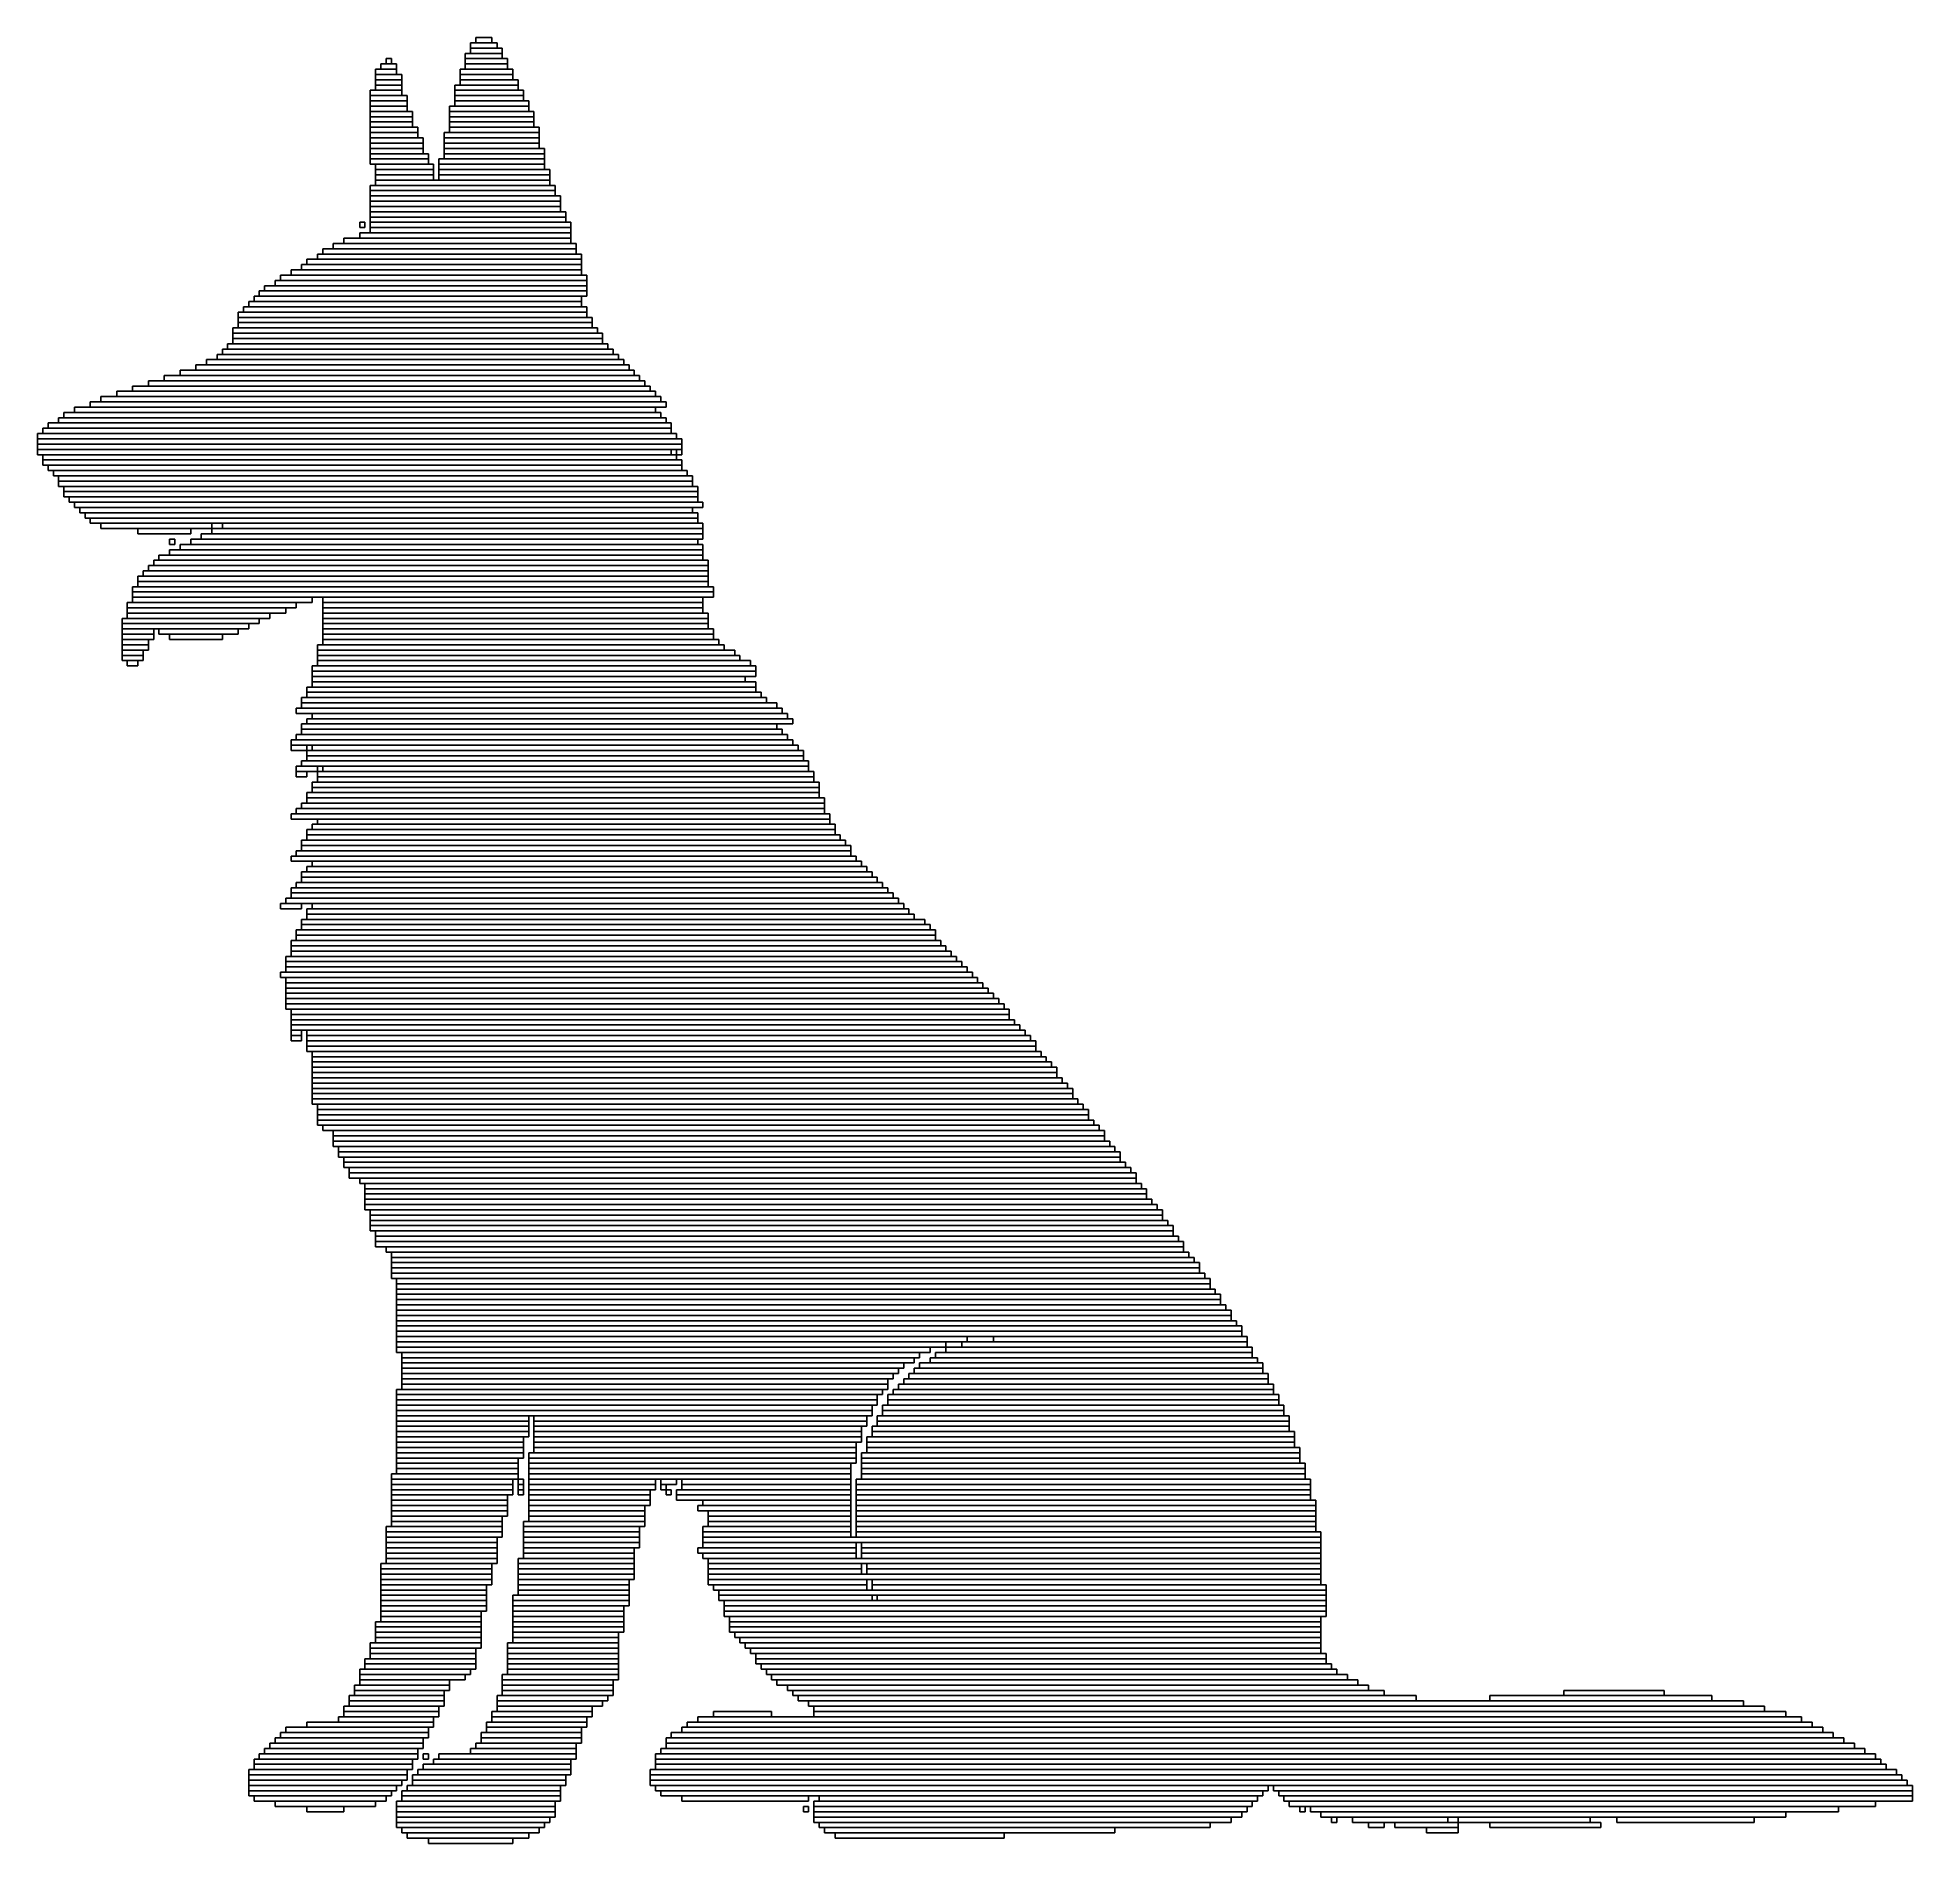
# Model space of a CAD drawing. Extents: x 334 to 689, y 341 to 683.
import ezdxf

# ---------------------------------------------------------------- set-up
doc = ezdxf.new("R2010")
doc.units = 0

msp = doc.modelspace()

# ---------------------------------------------------------------- linework, layer by layer
for p, q in [((416, 682), (421, 682)), ((416, 681), (416, 682)), ((417, 683), (420, 683)), ((417, 682), (417, 683)), ((420, 682), (417, 682)), ((420, 683), (420, 682)), ((421, 682), (421, 681)), ((400, 679), (401, 679)), ((400, 678), (400, 679)), ((401, 679), (401, 678)), ((415, 680), (422, 680)), ((415, 679), (415, 680)), ((422, 679), (415, 679)), ((415, 679), (423, 679)), ((415, 678), (415, 679)), ((421, 681), (416, 681)), ((416, 681), (422, 681)), ((416, 680), (416, 681)), ((422, 680), (416, 680)), ((422, 681), (422, 680)), ((422, 680), (422, 679)), ((423, 679), (423, 678)), ((398, 677), (402, 677)), ((398, 676), (398, 677)), ((402, 676), (398, 676)), ((398, 676), (403, 676)), ((398, 675), (398, 676)), ((403, 675), (398, 675)), ((398, 675), (403, 675)), ((398, 674), (398, 675)), ((399, 678), (402, 678)), ((399, 677), (399, 678)), ((402, 677), (399, 677)), ((401, 678), (400, 678)), ((402, 678), (402, 677)), ((402, 677), (402, 676)), ((403, 676), (403, 675)), ((403, 675), (403, 674)), ((414, 677), (424, 677)), ((414, 676), (414, 677)), ((424, 676), (414, 676)), ((414, 676), (424, 676)), ((414, 675), (414, 676)), ((424, 675), (414, 675)), ((414, 675), (425, 675)), ((414, 674), (414, 675)), ((423, 678), (415, 678)), ((415, 678), (423, 678)), ((415, 677), (415, 678)), ((423, 677), (415, 677)), ((423, 678), (423, 677)), ((424, 677), (424, 676)), ((424, 676), (424, 675)), ((425, 675), (425, 674)), ((397, 673), (403, 673)), ((397, 672), (397, 673)), ((403, 672), (397, 672)), ((397, 672), (404, 672)), ((397, 671), (397, 672)), ((404, 671), (397, 671)), ((397, 671), (404, 671)), ((397, 670), (397, 671)), ((403, 674), (398, 674)), ((398, 674), (403, 674)), ((398, 673), (398, 674)), ((403, 673), (398, 673)), ((403, 674), (403, 673)), ((403, 673), (403, 672)), ((404, 672), (404, 671)), ((404, 671), (404, 670)), ((413, 674), (425, 674)), ((413, 673), (413, 674)), ((425, 673), (413, 673)), ((413, 673), (426, 673)), ((413, 672), (413, 673)), ((426, 672), (413, 672)), ((413, 672), (426, 672)), ((413, 671), (413, 672)), ((426, 671), (413, 671)), ((413, 671), (427, 671)), ((413, 670), (413, 671)), ((425, 674), (414, 674)), ((425, 674), (425, 673)), ((426, 673), (426, 672)), ((426, 672), (426, 671)), ((427, 671), (427, 670)), ((404, 670), (397, 670)), ((397, 670), (404, 670)), ((397, 669), (397, 670)), ((404, 669), (397, 669)), ((397, 669), (405, 669)), ((397, 668), (397, 669)), ((405, 668), (397, 668)), ((397, 668), (405, 668)), ((397, 667), (397, 668)), ((404, 670), (404, 669)), ((405, 669), (405, 668)), ((405, 668), (405, 667)), ((412, 670), (427, 670)), ((412, 669), (412, 670)), ((427, 669), (412, 669)), ((412, 669), (428, 669)), ((412, 668), (412, 669)), ((428, 668), (412, 668)), ((412, 668), (428, 668)), ((412, 667), (412, 668)), ((427, 670), (413, 670)), ((427, 670), (427, 669)), ((428, 669), (428, 668)), ((428, 668), (428, 667)), ((405, 667), (397, 667)), ((397, 667), (405, 667)), ((397, 666), (397, 667)), ((405, 666), (397, 666)), ((397, 666), (406, 666)), ((397, 665), (397, 666)), ((406, 665), (397, 665)), ((397, 665), (406, 665)), ((397, 664), (397, 665)), ((406, 664), (397, 664)), ((397, 664), (407, 664)), ((397, 663), (397, 664)), ((405, 667), (405, 666)), ((406, 666), (406, 665)), ((406, 665), (406, 664)), ((407, 664), (407, 663)), ((411, 665), (429, 665)), ((411, 664), (411, 665)), ((429, 664), (411, 664)), ((411, 664), (429, 664)), ((411, 663), (411, 664)), ((428, 667), (412, 667)), ((412, 667), (428, 667)), ((412, 666), (412, 667)), ((428, 666), (412, 666)), ((412, 666), (429, 666)), ((412, 665), (412, 666)), ((429, 665), (412, 665)), ((428, 667), (428, 666)), ((429, 666), (429, 665)), ((429, 665), (429, 664)), ((429, 664), (429, 663)), ((407, 663), (397, 663)), ((397, 663), (407, 663)), ((397, 662), (397, 663)), ((407, 662), (397, 662)), ((397, 662), (407, 662)), ((397, 661), (397, 662)), ((407, 661), (397, 661)), ((397, 661), (408, 661)), ((397, 660), (397, 661)), ((407, 663), (407, 662)), ((407, 662), (407, 661)), ((408, 661), (408, 660)), ((429, 663), (411, 663)), ((411, 663), (429, 663)), ((411, 662), (411, 663)), ((429, 662), (411, 662)), ((411, 662), (430, 662)), ((411, 661), (411, 662)), ((430, 661), (411, 661)), ((411, 661), (430, 661)), ((411, 660), (411, 661)), ((429, 663), (429, 662)), ((430, 662), (430, 661)), ((430, 661), (430, 660)), ((408, 660), (397, 660)), ((397, 660), (408, 660)), ((397, 659), (397, 660)), ((408, 659), (397, 659)), ((398, 659), (409, 659)), ((398, 658), (398, 659)), ((409, 658), (398, 658)), ((398, 658), (409, 658)), ((398, 657), (398, 658)), ((409, 657), (398, 657)), ((398, 657), (409, 657)), ((398, 656), (398, 657)), ((408, 660), (408, 659)), ((409, 659), (409, 658)), ((409, 658), (409, 657)), ((409, 657), (409, 656)), ((410, 660), (430, 660)), ((410, 659), (410, 660)), ((430, 659), (410, 659)), ((410, 659), (430, 659)), ((410, 658), (410, 659)), ((430, 658), (410, 658)), ((410, 658), (431, 658)), ((410, 657), (410, 658)), ((431, 657), (410, 657)), ((410, 657), (431, 657)), ((410, 656), (410, 657)), ((430, 660), (411, 660)), ((430, 660), (430, 659)), ((430, 659), (430, 658)), ((431, 658), (431, 657)), ((431, 657), (431, 656)), ((397, 655), (432, 655)), ((397, 654), (397, 655)), ((432, 654), (397, 654)), ((397, 654), (432, 654)), ((397, 653), (397, 654)), ((409, 656), (398, 656)), ((398, 656), (431, 656)), ((398, 655), (398, 656)), ((431, 655), (398, 655)), ((431, 656), (410, 656)), ((431, 656), (431, 655)), ((432, 655), (432, 654)), ((432, 654), (432, 653)), ((432, 653), (397, 653)), ((397, 653), (433, 653)), ((397, 652), (397, 653)), ((433, 652), (397, 652)), ((397, 652), (433, 652)), ((397, 651), (397, 652)), ((433, 651), (397, 651)), ((397, 651), (433, 651)), ((397, 650), (397, 651)), ((433, 650), (397, 650)), ((397, 650), (434, 650)), ((397, 649), (397, 650)), ((433, 653), (433, 652)), ((433, 652), (433, 651)), ((433, 651), (433, 650)), ((434, 650), (434, 649)), ((395, 648), (396, 648)), ((395, 647), (395, 648)), ((396, 647), (395, 647)), ((396, 648), (396, 647)), ((434, 649), (397, 649)), ((397, 649), (434, 649)), ((397, 648), (397, 649)), ((434, 648), (397, 648)), ((397, 648), (435, 648)), ((397, 647), (397, 648)), ((435, 647), (397, 647)), ((397, 647), (435, 647)), ((397, 646), (397, 647)), ((434, 649), (434, 648)), ((435, 648), (435, 647)), ((435, 647), (435, 646)), ((388, 643), (436, 643)), ((388, 642), (388, 643)), ((390, 644), (436, 644)), ((390, 643), (390, 644)), ((436, 643), (390, 643)), ((392, 645), (435, 645)), ((392, 644), (392, 645)), ((435, 644), (392, 644)), ((395, 646), (435, 646)), ((395, 645), (395, 646)), ((435, 645), (395, 645)), ((435, 646), (397, 646)), ((435, 646), (435, 645)), ((435, 645), (435, 644)), ((436, 644), (436, 643)), ((436, 643), (436, 642)), ((382, 639), (437, 639)), ((382, 638), (382, 639)), ((384, 640), (437, 640)), ((384, 639), (384, 640)), ((437, 639), (384, 639)), ((385, 641), (437, 641)), ((385, 640), (385, 641)), ((437, 640), (385, 640)), ((387, 642), (437, 642)), ((387, 641), (387, 642)), ((437, 641), (387, 641)), ((436, 642), (388, 642)), ((437, 642), (437, 641)), ((437, 641), (437, 640)), ((437, 640), (437, 639)), ((437, 639), (437, 638)), ((377, 636), (438, 636)), ((377, 635), (377, 636)), ((379, 637), (438, 637)), ((379, 636), (379, 637)), ((438, 636), (379, 636)), ((380, 638), (438, 638)), ((380, 637), (380, 638)), ((438, 637), (380, 637)), ((437, 638), (382, 638)), ((438, 638), (438, 637)), ((438, 637), (438, 636)), ((438, 636), (438, 635)), ((373, 632), (438, 632)), ((373, 631), (373, 632)), ((374, 633), (437, 633)), ((374, 632), (374, 633)), ((437, 632), (374, 632)), ((375, 634), (437, 634)), ((375, 633), (375, 634)), ((437, 633), (375, 633)), ((376, 635), (438, 635)), ((376, 634), (376, 635)), ((438, 634), (376, 634)), ((438, 635), (377, 635)), ((437, 634), (437, 633)), ((437, 633), (437, 632)), ((438, 635), (438, 634)), ((438, 632), (438, 631)), ((372, 631), (438, 631)), ((372, 630), (372, 631)), ((438, 630), (372, 630)), ((372, 630), (439, 630)), ((372, 629), (372, 630)), ((439, 629), (372, 629)), ((372, 629), (439, 629)), ((372, 628), (372, 629)), ((438, 631), (373, 631)), ((438, 631), (438, 630)), ((439, 630), (439, 629)), ((439, 629), (439, 628)), ((370, 625), (442, 625)), ((370, 624), (370, 625)), ((371, 628), (440, 628)), ((371, 627), (371, 628)), ((440, 627), (371, 627)), ((371, 627), (441, 627)), ((371, 626), (371, 627)), ((441, 626), (371, 626)), ((371, 626), (441, 626)), ((371, 625), (371, 626)), ((441, 625), (371, 625)), ((439, 628), (372, 628)), ((440, 628), (440, 627)), ((441, 627), (441, 626)), ((441, 626), (441, 625)), ((442, 625), (442, 624)), ((366, 622), (445, 622)), ((366, 621), (366, 622)), ((368, 623), (444, 623)), ((368, 622), (368, 623)), ((444, 622), (368, 622)), ((369, 624), (443, 624)), ((369, 623), (369, 624)), ((443, 623), (369, 623)), ((442, 624), (370, 624)), ((443, 624), (443, 623)), ((444, 623), (444, 622)), ((445, 622), (445, 621)), ((355, 618), (449, 618)), ((355, 617), (355, 618)), ((358, 619), (448, 619)), ((358, 618), (358, 619)), ((448, 618), (358, 618)), ((361, 620), (447, 620)), ((361, 619), (361, 620)), ((447, 619), (361, 619)), ((364, 621), (446, 621)), ((364, 620), (364, 621)), ((446, 620), (364, 620)), ((445, 621), (366, 621)), ((446, 621), (446, 620)), ((447, 620), (447, 619)), ((448, 619), (448, 618)), ((449, 618), (449, 617)), ((346, 615), (452, 615)), ((346, 614), (346, 615)), ((349, 616), (451, 616)), ((349, 615), (349, 616)), ((451, 615), (349, 615)), ((352, 617), (450, 617)), ((352, 616), (352, 617)), ((450, 616), (352, 616)), ((449, 617), (355, 617)), ((450, 617), (450, 616)), ((451, 616), (451, 615)), ((452, 615), (452, 614)), ((338, 611), (453, 611)), ((338, 610), (338, 611)), ((339, 612), (452, 612)), ((339, 611), (339, 612)), ((452, 611), (339, 611)), ((341, 613), (451, 613)), ((341, 612), (341, 613)), ((451, 612), (341, 612)), ((344, 614), (453, 614)), ((344, 613), (344, 614)), ((453, 613), (344, 613)), ((452, 614), (346, 614)), ((451, 613), (451, 612)), ((452, 612), (452, 611)), ((453, 614), (453, 613)), ((453, 611), (453, 610)), ((334, 608), (455, 608)), ((334, 607), (334, 608)), ((335, 609), (454, 609)), ((335, 608), (335, 609)), ((454, 608), (335, 608)), ((336, 610), (454, 610)), ((336, 609), (336, 610)), ((454, 609), (336, 609)), ((453, 610), (338, 610)), ((454, 610), (454, 609)), ((454, 609), (454, 608)), ((455, 608), (455, 607)), ((455, 607), (334, 607)), ((334, 607), (456, 607)), ((334, 606), (334, 607)), ((456, 606), (334, 606)), ((334, 606), (456, 606)), ((334, 605), (334, 606)), ((456, 605), (334, 605)), ((334, 605), (454, 605)), ((334, 604), (334, 605)), ((454, 604), (334, 604)), ((335, 604), (455, 604)), ((335, 603), (335, 604)), ((454, 605), (454, 604)), ((455, 605), (456, 605)), ((455, 604), (455, 605)), ((456, 604), (455, 604)), ((455, 604), (455, 603)), ((456, 607), (456, 606)), ((456, 606), (456, 605)), ((456, 605), (456, 604)), ((455, 603), (335, 603)), ((335, 603), (456, 603)), ((335, 602), (335, 603)), ((456, 602), (335, 602)), ((336, 602), (456, 602)), ((336, 601), (336, 602)), ((456, 601), (336, 601)), ((337, 601), (457, 601)), ((337, 600), (337, 601)), ((457, 600), (337, 600)), ((338, 600), (458, 600)), ((338, 599), (338, 600)), ((456, 603), (456, 602)), ((456, 602), (456, 601)), ((457, 601), (457, 600)), ((458, 600), (458, 599)), ((458, 599), (338, 599)), ((338, 599), (458, 599)), ((338, 598), (338, 599)), ((458, 598), (338, 598)), ((339, 598), (459, 598)), ((339, 597), (339, 598)), ((459, 597), (339, 597)), ((339, 597), (459, 597)), ((339, 596), (339, 597)), ((458, 599), (458, 598)), ((459, 598), (459, 597)), ((459, 597), (459, 596)), ((459, 596), (339, 596)), ((340, 596), (459, 596)), ((340, 595), (340, 596)), ((459, 595), (340, 595)), ((341, 595), (460, 595)), ((341, 594), (341, 595)), ((460, 594), (341, 594)), ((342, 594), (458, 594)), ((342, 593), (342, 594)), ((458, 593), (342, 593)), ((343, 593), (459, 593)), ((343, 592), (343, 593)), ((458, 594), (458, 593)), ((459, 596), (459, 595)), ((459, 593), (459, 592)), ((460, 595), (460, 594)), ((459, 592), (343, 592)), ((344, 592), (459, 592)), ((344, 591), (344, 592)), ((459, 591), (344, 591)), ((346, 591), (367, 591)), ((346, 590), (346, 591)), ((367, 590), (346, 590)), ((353, 590), (363, 590)), ((353, 589), (353, 590)), ((363, 590), (363, 589)), ((367, 591), (367, 590)), ((367, 590), (460, 590)), ((367, 589), (367, 590)), ((369, 591), (460, 591)), ((369, 590), (369, 591)), ((460, 590), (369, 590)), ((459, 592), (459, 591)), ((460, 591), (460, 590)), ((460, 590), (460, 589)), ((363, 589), (353, 589)), ((359, 588), (360, 588)), ((359, 587), (359, 588)), ((360, 587), (359, 587)), ((359, 586), (460, 586)), ((359, 585), (359, 586)), ((360, 588), (360, 587)), ((361, 587), (460, 587)), ((361, 586), (361, 587)), ((460, 586), (361, 586)), ((363, 588), (459, 588)), ((363, 587), (363, 588)), ((459, 587), (363, 587)), ((365, 589), (460, 589)), ((365, 588), (365, 589)), ((460, 588), (365, 588)), ((460, 589), (367, 589)), ((459, 588), (459, 587)), ((460, 589), (460, 588)), ((460, 587), (460, 586)), ((460, 586), (460, 585)), ((355, 583), (461, 583)), ((355, 582), (355, 583)), ((356, 584), (461, 584)), ((356, 583), (356, 584)), ((461, 583), (356, 583)), ((357, 585), (460, 585)), ((357, 584), (357, 585)), ((460, 584), (357, 584)), ((460, 585), (359, 585)), ((460, 585), (460, 584)), ((461, 584), (461, 583)), ((461, 583), (461, 582)), ((352, 579), (462, 579)), ((352, 578), (352, 579)), ((353, 581), (461, 581)), ((353, 580), (353, 581)), ((461, 580), (353, 580)), ((353, 580), (461, 580)), ((353, 579), (353, 580)), ((461, 579), (353, 579)), ((354, 582), (461, 582)), ((354, 581), (354, 582)), ((461, 581), (354, 581)), ((461, 582), (355, 582)), ((461, 582), (461, 581)), ((461, 581), (461, 580)), ((461, 580), (461, 579)), ((462, 579), (462, 578)), ((351, 576), (383, 576)), ((351, 575), (351, 576)), ((462, 578), (352, 578)), ((352, 578), (462, 578)), ((352, 577), (352, 578)), ((462, 577), (352, 577)), ((352, 577), (386, 577)), ((352, 576), (352, 577)), ((386, 576), (352, 576)), ((383, 576), (383, 575)), ((386, 577), (386, 576)), ((388, 577), (460, 577)), ((388, 576), (388, 577)), ((460, 576), (388, 576)), ((388, 576), (460, 576)), ((388, 575), (388, 576)), ((460, 577), (460, 576)), ((460, 576), (460, 575)), ((462, 578), (462, 577)), ((350, 573), (376, 573)), ((350, 572), (350, 573)), ((376, 572), (350, 572)), ((350, 572), (374, 572)), ((350, 571), (350, 572)), ((383, 575), (351, 575)), ((351, 575), (381, 575)), ((351, 574), (351, 575)), ((381, 574), (351, 574)), ((351, 574), (378, 574)), ((351, 573), (351, 574)), ((378, 573), (351, 573)), ((374, 572), (374, 571)), ((376, 573), (376, 572)), ((378, 574), (378, 573)), ((381, 575), (381, 574)), ((460, 575), (388, 575)), ((388, 575), (460, 575)), ((388, 574), (388, 575)), ((460, 574), (388, 574)), ((388, 574), (461, 574)), ((388, 573), (388, 574)), ((461, 573), (388, 573)), ((388, 573), (461, 573)), ((388, 572), (388, 573)), ((461, 572), (388, 572)), ((388, 572), (461, 572)), ((388, 571), (388, 572)), ((460, 575), (460, 574)), ((461, 574), (461, 573)), ((461, 573), (461, 572)), ((461, 572), (461, 571)), ((374, 571), (350, 571)), ((350, 571), (356, 571)), ((350, 570), (350, 571)), ((356, 570), (350, 570)), ((350, 570), (356, 570)), ((350, 569), (350, 570)), ((356, 569), (350, 569)), ((350, 569), (355, 569)), ((350, 568), (350, 569)), ((355, 568), (350, 568)), ((350, 568), (355, 568)), ((350, 567), (350, 568)), ((355, 569), (355, 568)), ((355, 568), (355, 567)), ((356, 571), (356, 570)), ((356, 570), (356, 569)), ((357, 571), (372, 571)), ((357, 570), (357, 571)), ((372, 570), (357, 570)), ((359, 570), (369, 570)), ((359, 569), (359, 570)), ((369, 569), (359, 569)), ((369, 570), (369, 569)), ((372, 571), (372, 570)), ((387, 568), (464, 568)), ((387, 567), (387, 568)), ((461, 571), (388, 571)), ((388, 571), (462, 571)), ((388, 570), (388, 571)), ((462, 570), (388, 570)), ((388, 570), (462, 570)), ((388, 569), (388, 570)), ((462, 569), (388, 569)), ((388, 569), (463, 569)), ((388, 568), (388, 569)), ((463, 568), (388, 568)), ((462, 571), (462, 570)), ((462, 570), (462, 569)), ((463, 569), (463, 568)), ((464, 568), (464, 567)), ((355, 567), (350, 567)), ((350, 567), (354, 567)), ((350, 566), (350, 567)), ((354, 566), (350, 566)), ((350, 566), (354, 566)), ((350, 565), (350, 566)), ((354, 565), (350, 565)), ((351, 565), (353, 565)), ((351, 564), (351, 565)), ((353, 565), (353, 564)), ((354, 567), (354, 566)), ((354, 566), (354, 565)), ((464, 567), (387, 567)), ((387, 567), (466, 567)), ((387, 566), (387, 567)), ((466, 566), (387, 566)), ((387, 566), (467, 566)), ((387, 565), (387, 566)), ((467, 565), (387, 565)), ((387, 565), (469, 565)), ((387, 564), (387, 565)), ((466, 567), (466, 566)), ((467, 566), (467, 565)), ((469, 565), (469, 564)), ((353, 564), (351, 564)), ((386, 564), (470, 564)), ((386, 563), (386, 564)), ((470, 563), (386, 563)), ((386, 563), (470, 563)), ((386, 562), (386, 563)), ((470, 562), (386, 562)), ((386, 562), (468, 562)), ((386, 561), (386, 562)), ((468, 561), (386, 561)), ((386, 561), (470, 561)), ((386, 560), (386, 561)), ((469, 564), (387, 564)), ((468, 562), (468, 561)), ((470, 564), (470, 563)), ((470, 563), (470, 562)), ((470, 561), (470, 560)), ((384, 558), (472, 558)), ((384, 557), (384, 558)), ((385, 560), (470, 560)), ((385, 559), (385, 560)), ((470, 559), (385, 559)), ((385, 559), (471, 559)), ((385, 558), (385, 559)), ((471, 558), (385, 558)), ((470, 560), (386, 560)), ((470, 560), (470, 559)), ((471, 559), (471, 558)), ((472, 558), (472, 557)), ((383, 556), (475, 556)), ((383, 555), (383, 556)), ((475, 555), (383, 555)), ((472, 557), (384, 557)), ((384, 557), (474, 557)), ((384, 556), (384, 557)), ((474, 556), (384, 556)), ((385, 554), (477, 554)), ((385, 553), (385, 554)), ((386, 555), (476, 555)), ((386, 554), (386, 555)), ((476, 554), (386, 554)), ((474, 557), (474, 556)), ((475, 556), (475, 555)), ((476, 555), (476, 554)), ((477, 554), (477, 553)), ((383, 551), (476, 551)), ((383, 550), (383, 551)), ((384, 553), (474, 553)), ((384, 552), (384, 553)), ((474, 552), (384, 552)), ((384, 552), (475, 552)), ((384, 551), (384, 552)), ((475, 551), (384, 551)), ((477, 553), (385, 553)), ((474, 553), (474, 552)), ((475, 552), (475, 551)), ((476, 551), (476, 550)), ((382, 550), (477, 550)), ((382, 549), (382, 550)), ((477, 549), (382, 549)), ((382, 549), (385, 549)), ((382, 548), (382, 549)), ((385, 548), (382, 548)), ((476, 550), (383, 550)), ((385, 549), (385, 548)), ((385, 548), (479, 548)), ((385, 547), (385, 548)), ((479, 547), (385, 547)), ((385, 547), (479, 547)), ((385, 546), (385, 547)), ((386, 549), (478, 549)), ((386, 548), (386, 549)), ((478, 548), (386, 548)), ((477, 550), (477, 549)), ((478, 549), (478, 548)), ((479, 548), (479, 547)), ((479, 547), (479, 546)), ((383, 545), (387, 545)), ((383, 544), (383, 545)), ((387, 544), (383, 544)), ((383, 544), (385, 544)), ((383, 543), (383, 544)), ((384, 546), (480, 546)), ((384, 545), (384, 546)), ((480, 545), (384, 545)), ((479, 546), (385, 546)), ((385, 544), (385, 543)), ((387, 545), (387, 544)), ((387, 544), (481, 544)), ((387, 543), (387, 544)), ((388, 545), (480, 545)), ((388, 544), (388, 545)), ((480, 544), (388, 544)), ((480, 546), (480, 545)), ((480, 545), (480, 544)), ((481, 544), (481, 543)), ((385, 543), (383, 543)), ((385, 540), (482, 540)), ((385, 539), (385, 540)), ((386, 542), (482, 542)), ((386, 541), (386, 542)), ((482, 541), (386, 541)), ((386, 541), (482, 541)), ((386, 540), (386, 541)), ((482, 540), (386, 540)), ((481, 543), (387, 543)), ((387, 543), (481, 543)), ((387, 542), (387, 543)), ((481, 542), (387, 542)), ((481, 543), (481, 542)), ((482, 542), (482, 541)), ((482, 541), (482, 540)), ((482, 540), (482, 539)), ((383, 537), (483, 537)), ((383, 536), (383, 537)), ((384, 538), (483, 538)), ((384, 537), (384, 538)), ((483, 537), (384, 537)), ((482, 539), (385, 539)), ((385, 539), (483, 539)), ((385, 538), (385, 539)), ((483, 538), (385, 538)), ((483, 539), (483, 538)), ((483, 538), (483, 537)), ((483, 537), (483, 536)), ((382, 536), (484, 536)), ((382, 535), (382, 536)), ((484, 535), (382, 535)), ((483, 536), (383, 536)), ((385, 533), (485, 533)), ((385, 532), (385, 533)), ((386, 534), (485, 534)), ((386, 533), (386, 534)), ((485, 533), (386, 533)), ((387, 535), (484, 535)), ((387, 534), (387, 535)), ((484, 534), (387, 534)), ((484, 536), (484, 535)), ((484, 535), (484, 534)), ((485, 534), (485, 533)), ((485, 533), (485, 532)), ((383, 529), (488, 529)), ((383, 528), (383, 529)), ((384, 531), (487, 531)), ((384, 530), (384, 531)), ((487, 530), (384, 530)), ((384, 530), (488, 530)), ((384, 529), (384, 530)), ((488, 529), (384, 529)), ((485, 532), (385, 532)), ((385, 532), (486, 532)), ((385, 531), (385, 532)), ((486, 531), (385, 531)), ((486, 532), (486, 531)), ((487, 531), (487, 530)), ((488, 530), (488, 529)), ((488, 529), (488, 528)), ((382, 528), (489, 528)), ((382, 527), (382, 528)), ((489, 527), (382, 527)), ((488, 528), (383, 528)), ((385, 526), (491, 526)), ((385, 525), (385, 526)), ((386, 527), (490, 527)), ((386, 526), (386, 527)), ((490, 526), (386, 526)), ((489, 528), (489, 527)), ((490, 527), (490, 526)), ((491, 526), (491, 525)), ((382, 522), (495, 522)), ((382, 521), (382, 522)), ((383, 523), (494, 523)), ((383, 522), (383, 523)), ((494, 522), (383, 522)), ((384, 525), (492, 525)), ((384, 524), (384, 525)), ((492, 524), (384, 524)), ((384, 524), (493, 524)), ((384, 523), (384, 524)), ((493, 523), (384, 523)), ((491, 525), (385, 525)), ((492, 525), (492, 524)), ((493, 524), (493, 523)), ((494, 523), (494, 522)), ((495, 522), (495, 521)), ((380, 519), (384, 519)), ((380, 518), (380, 519)), ((381, 520), (497, 520)), ((381, 519), (381, 520)), ((497, 519), (381, 519)), ((495, 521), (382, 521)), ((382, 521), (496, 521)), ((382, 520), (382, 521)), ((496, 520), (382, 520)), ((384, 519), (384, 518)), ((386, 519), (498, 519)), ((386, 518), (386, 519)), ((496, 521), (496, 520)), ((497, 520), (497, 519)), ((498, 519), (498, 518)), ((384, 518), (380, 518)), ((384, 516), (502, 516)), ((384, 515), (384, 516)), ((502, 515), (384, 515)), ((384, 515), (503, 515)), ((384, 514), (384, 515)), ((385, 518), (499, 518)), ((385, 517), (385, 518)), ((499, 517), (385, 517)), ((385, 517), (500, 517)), ((385, 516), (385, 517)), ((500, 516), (385, 516)), ((498, 518), (386, 518)), ((499, 518), (499, 517)), ((500, 517), (500, 516)), ((502, 516), (502, 515)), ((503, 515), (503, 514)), ((382, 512), (505, 512)), ((382, 511), (382, 512)), ((383, 514), (504, 514)), ((383, 513), (383, 514)), ((504, 513), (383, 513)), ((383, 513), (504, 513)), ((383, 512), (383, 513)), ((504, 512), (383, 512)), ((503, 514), (384, 514)), ((504, 514), (504, 513)), ((504, 513), (504, 512)), ((505, 512), (505, 511)), ((381, 509), (508, 509)), ((381, 508), (381, 509)), ((508, 508), (381, 508)), ((381, 508), (509, 508)), ((381, 507), (381, 508)), ((505, 511), (382, 511)), ((382, 511), (506, 511)), ((382, 510), (382, 511)), ((506, 510), (382, 510)), ((382, 510), (507, 510)), ((382, 509), (382, 510)), ((507, 509), (382, 509)), ((506, 511), (506, 510)), ((507, 510), (507, 509)), ((508, 509), (508, 508)), ((509, 508), (509, 507)), ((380, 506), (511, 506)), ((380, 505), (380, 506)), ((511, 505), (380, 505)), ((509, 507), (381, 507)), ((381, 507), (510, 507)), ((381, 506), (381, 507)), ((510, 506), (381, 506)), ((381, 505), (512, 505)), ((381, 504), (381, 505)), ((510, 507), (510, 506)), ((511, 506), (511, 505)), ((512, 505), (512, 504)), ((512, 504), (381, 504)), ((381, 504), (513, 504)), ((381, 503), (381, 504)), ((513, 503), (381, 503)), ((381, 503), (514, 503)), ((381, 502), (381, 503)), ((514, 502), (381, 502)), ((381, 502), (515, 502)), ((381, 501), (381, 502)), ((515, 501), (381, 501)), ((381, 501), (516, 501)), ((381, 500), (381, 501)), ((513, 504), (513, 503)), ((514, 503), (514, 502)), ((515, 502), (515, 501)), ((516, 501), (516, 500)), ((516, 500), (381, 500)), ((381, 500), (517, 500)), ((381, 499), (381, 500)), ((517, 499), (381, 499)), ((382, 499), (518, 499)), ((382, 498), (382, 499)), ((518, 498), (382, 498)), ((382, 498), (518, 498)), ((382, 497), (382, 498)), ((518, 497), (382, 497)), ((382, 497), (519, 497)), ((382, 496), (382, 497)), ((517, 500), (517, 499)), ((518, 499), (518, 498)), ((518, 498), (518, 497)), ((519, 497), (519, 496)), ((519, 496), (382, 496)), ((382, 496), (520, 496)), ((382, 495), (382, 496)), ((520, 495), (382, 495)), ((382, 495), (384, 495)), ((382, 494), (382, 495)), ((384, 494), (382, 494)), ((382, 494), (384, 494)), ((382, 493), (382, 494)), ((384, 495), (384, 494)), ((384, 494), (384, 493)), ((385, 495), (521, 495)), ((385, 494), (385, 495)), ((521, 494), (385, 494)), ((385, 494), (522, 494)), ((385, 493), (385, 494)), ((520, 496), (520, 495)), ((521, 495), (521, 494)), ((522, 494), (522, 493)), ((384, 493), (382, 493)), ((522, 493), (385, 493)), ((385, 493), (523, 493)), ((385, 492), (385, 493)), ((523, 492), (385, 492)), ((385, 492), (523, 492)), ((385, 491), (385, 492)), ((523, 491), (385, 491)), ((386, 491), (524, 491)), ((386, 490), (386, 491)), ((524, 490), (386, 490)), ((386, 490), (525, 490)), ((386, 489), (386, 490)), ((523, 493), (523, 492)), ((523, 492), (523, 491)), ((524, 491), (524, 490)), ((525, 490), (525, 489)), ((525, 489), (386, 489)), ((386, 489), (526, 489)), ((386, 488), (386, 489)), ((526, 488), (386, 488)), ((386, 488), (527, 488)), ((386, 487), (386, 488)), ((527, 487), (386, 487)), ((386, 487), (527, 487)), ((386, 486), (386, 487)), ((526, 489), (526, 488)), ((527, 488), (527, 487)), ((527, 487), (527, 486)), ((527, 486), (386, 486)), ((386, 486), (528, 486)), ((386, 485), (386, 486)), ((528, 485), (386, 485)), ((386, 485), (529, 485)), ((386, 484), (386, 485)), ((529, 484), (386, 484)), ((386, 484), (530, 484)), ((386, 483), (386, 484)), ((530, 483), (386, 483)), ((386, 483), (530, 483)), ((386, 482), (386, 483)), ((528, 486), (528, 485)), ((529, 485), (529, 484)), ((530, 484), (530, 483)), ((530, 483), (530, 482)), ((530, 482), (386, 482)), ((386, 482), (531, 482)), ((386, 481), (386, 482)), ((531, 481), (386, 481)), ((387, 481), (532, 481)), ((387, 480), (387, 481)), ((532, 480), (387, 480)), ((387, 480), (533, 480)), ((387, 479), (387, 480)), ((531, 482), (531, 481)), ((532, 481), (532, 480)), ((533, 480), (533, 479)), ((533, 479), (387, 479)), ((387, 479), (533, 479)), ((387, 478), (387, 479)), ((533, 478), (387, 478)), ((387, 478), (534, 478)), ((387, 477), (387, 478)), ((534, 477), (387, 477)), ((388, 477), (535, 477)), ((388, 476), (388, 477)), ((535, 476), (388, 476)), ((390, 476), (536, 476)), ((390, 475), (390, 476)), ((533, 479), (533, 478)), ((534, 478), (534, 477)), ((535, 477), (535, 476)), ((536, 476), (536, 475)), ((536, 475), (390, 475)), ((390, 475), (536, 475)), ((390, 474), (390, 475)), ((536, 474), (390, 474)), ((390, 474), (537, 474)), ((390, 473), (390, 474)), ((537, 473), (390, 473)), ((391, 473), (538, 473)), ((391, 472), (391, 473)), ((536, 475), (536, 474)), ((537, 474), (537, 473)), ((538, 473), (538, 472)), ((538, 472), (391, 472)), ((391, 472), (539, 472)), ((391, 471), (391, 472)), ((539, 471), (391, 471)), ((392, 471), (539, 471)), ((392, 470), (392, 471)), ((539, 470), (392, 470)), ((392, 470), (540, 470)), ((392, 469), (392, 470)), ((540, 469), (392, 469)), ((393, 469), (541, 469)), ((393, 468), (393, 469)), ((539, 472), (539, 471)), ((539, 471), (539, 470)), ((540, 470), (540, 469)), ((541, 469), (541, 468)), ((541, 468), (393, 468)), ((393, 468), (542, 468)), ((393, 467), (393, 468)), ((542, 467), (393, 467)), ((395, 467), (542, 467)), ((395, 466), (395, 467)), ((542, 466), (395, 466)), ((396, 466), (543, 466)), ((396, 465), (396, 466)), ((542, 468), (542, 467)), ((542, 467), (542, 466)), ((543, 466), (543, 465)), ((543, 465), (396, 465)), ((396, 465), (544, 465)), ((396, 464), (396, 465)), ((544, 464), (396, 464)), ((396, 464), (544, 464)), ((396, 463), (396, 464)), ((544, 463), (396, 463)), ((396, 463), (545, 463)), ((396, 462), (396, 463)), ((545, 462), (396, 462)), ((396, 462), (546, 462)), ((396, 461), (396, 462)), ((544, 465), (544, 464)), ((544, 464), (544, 463)), ((545, 463), (545, 462)), ((546, 462), (546, 461)), ((546, 461), (396, 461)), ((397, 461), (547, 461)), ((397, 460), (397, 461)), ((547, 460), (397, 460)), ((397, 460), (547, 460)), ((397, 459), (397, 460)), ((547, 459), (397, 459)), ((397, 459), (548, 459)), ((397, 458), (397, 459)), ((548, 458), (397, 458)), ((397, 458), (549, 458)), ((397, 457), (397, 458)), ((547, 461), (547, 460)), ((547, 460), (547, 459)), ((548, 459), (548, 458)), ((549, 458), (549, 457)), ((549, 457), (397, 457)), ((398, 457), (549, 457)), ((398, 456), (398, 457)), ((549, 456), (398, 456)), ((398, 456), (550, 456)), ((398, 455), (398, 456)), ((550, 455), (398, 455)), ((398, 455), (551, 455)), ((398, 454), (398, 455)), ((549, 457), (549, 456)), ((550, 456), (550, 455)), ((551, 455), (551, 454)), ((551, 454), (398, 454)), ((400, 454), (551, 454)), ((400, 453), (400, 454)), ((551, 453), (400, 453)), ((401, 453), (552, 453)), ((401, 452), (401, 453)), ((552, 452), (401, 452)), ((401, 452), (553, 452)), ((401, 451), (401, 452)), ((553, 451), (401, 451)), ((401, 451), (554, 451)), ((401, 450), (401, 451)), ((551, 454), (551, 453)), ((552, 453), (552, 452)), ((553, 452), (553, 451)), ((554, 451), (554, 450)), ((554, 450), (401, 450)), ((401, 450), (554, 450)), ((401, 449), (401, 450)), ((554, 449), (401, 449)), ((401, 449), (555, 449)), ((401, 448), (401, 449)), ((555, 448), (401, 448)), ((402, 448), (556, 448)), ((402, 447), (402, 448)), ((554, 450), (554, 449)), ((555, 449), (555, 448)), ((556, 448), (556, 447)), ((556, 447), (402, 447)), ((402, 447), (556, 447)), ((402, 446), (402, 447)), ((556, 446), (402, 446)), ((402, 446), (557, 446)), ((402, 445), (402, 446)), ((557, 445), (402, 445)), ((402, 445), (558, 445)), ((402, 444), (402, 445)), ((558, 444), (402, 444)), ((402, 444), (558, 444)), ((402, 443), (402, 444)), ((556, 447), (556, 446)), ((557, 446), (557, 445)), ((558, 445), (558, 444)), ((558, 444), (558, 443)), ((558, 443), (402, 443)), ((402, 443), (559, 443)), ((402, 442), (402, 443)), ((559, 442), (402, 442)), ((402, 442), (560, 442)), ((402, 441), (402, 442)), ((560, 441), (402, 441)), ((402, 441), (560, 441)), ((402, 440), (402, 441)), ((559, 443), (559, 442)), ((560, 442), (560, 441)), ((560, 441), (560, 440)), ((560, 440), (402, 440)), ((402, 440), (561, 440)), ((402, 439), (402, 440)), ((561, 439), (402, 439)), ((402, 439), (562, 439)), ((402, 438), (402, 439)), ((562, 438), (402, 438)), ((402, 438), (562, 438)), ((402, 437), (402, 438)), ((562, 437), (402, 437)), ((402, 437), (510, 437)), ((402, 436), (402, 437)), ((510, 437), (510, 436)), ((515, 437), (563, 437)), ((515, 436), (515, 437)), ((561, 440), (561, 439)), ((562, 439), (562, 438)), ((562, 438), (562, 437)), ((563, 437), (563, 436)), ((510, 436), (402, 436)), ((402, 436), (506, 436)), ((402, 435), (402, 436)), ((506, 435), (402, 435)), ((402, 435), (503, 435)), ((402, 434), (402, 435)), ((503, 434), (402, 434)), ((403, 434), (501, 434)), ((403, 433), (403, 434)), ((501, 434), (501, 433)), ((503, 435), (503, 434)), ((504, 434), (564, 434)), ((504, 433), (504, 434)), ((506, 436), (506, 435)), ((506, 435), (564, 435)), ((506, 434), (506, 435)), ((564, 434), (506, 434)), ((509, 436), (563, 436)), ((509, 435), (509, 436)), ((563, 435), (509, 435)), ((563, 436), (515, 436)), ((563, 436), (563, 435)), ((564, 435), (564, 434)), ((564, 434), (564, 433)), ((501, 433), (403, 433)), ((403, 433), (500, 433)), ((403, 432), (403, 433)), ((500, 432), (403, 432)), ((403, 432), (498, 432)), ((403, 431), (403, 432)), ((498, 431), (403, 431)), ((403, 431), (497, 431)), ((403, 430), (403, 431)), ((497, 430), (403, 430)), ((403, 430), (496, 430)), ((403, 429), (403, 430)), ((496, 430), (496, 429)), ((497, 431), (497, 430)), ((498, 432), (498, 431)), ((499, 430), (567, 430)), ((499, 429), (499, 430)), ((500, 433), (500, 432)), ((500, 431), (566, 431)), ((500, 430), (500, 431)), ((566, 430), (500, 430)), ((501, 432), (566, 432)), ((501, 431), (501, 432)), ((566, 431), (501, 431)), ((503, 433), (565, 433)), ((503, 432), (503, 433)), ((565, 432), (503, 432)), ((564, 433), (504, 433)), ((565, 433), (565, 432)), ((566, 432), (566, 431)), ((566, 431), (566, 430)), ((567, 430), (567, 429)), ((402, 427), (494, 427)), ((402, 426), (402, 427)), ((494, 426), (402, 426)), ((402, 426), (493, 426)), ((402, 425), (402, 426)), ((496, 429), (403, 429)), ((403, 429), (495, 429)), ((403, 428), (403, 429)), ((495, 428), (403, 428)), ((403, 428), (495, 428)), ((403, 427), (403, 428)), ((495, 427), (403, 427)), ((493, 426), (493, 425)), ((494, 427), (494, 426)), ((495, 429), (495, 428)), ((495, 428), (495, 427)), ((495, 426), (569, 426)), ((495, 425), (495, 426)), ((496, 427), (568, 427)), ((496, 426), (496, 427)), ((568, 426), (496, 426)), ((497, 428), (568, 428)), ((497, 427), (497, 428)), ((568, 427), (497, 427)), ((498, 429), (567, 429)), ((498, 428), (498, 429)), ((567, 428), (498, 428)), ((567, 429), (499, 429)), ((567, 429), (567, 428)), ((568, 428), (568, 427)), ((568, 427), (568, 426)), ((569, 426), (569, 425)), ((493, 425), (402, 425)), ((402, 425), (493, 425)), ((402, 424), (402, 425)), ((493, 424), (402, 424)), ((402, 424), (492, 424)), ((402, 423), (402, 424)), ((492, 423), (402, 423)), ((402, 423), (492, 423)), ((402, 422), (402, 423)), ((492, 424), (492, 423)), ((492, 423), (492, 422)), ((493, 425), (493, 424)), ((494, 424), (570, 424)), ((494, 423), (494, 424)), ((570, 423), (494, 423)), ((494, 423), (570, 423)), ((494, 422), (494, 423)), ((569, 425), (495, 425)), ((495, 425), (569, 425)), ((495, 424), (495, 425)), ((569, 424), (495, 424)), ((569, 425), (569, 424)), ((570, 424), (570, 423)), ((570, 423), (570, 422)), ((492, 422), (402, 422)), ((402, 422), (427, 422)), ((402, 421), (402, 422)), ((427, 421), (402, 421)), ((402, 421), (427, 421)), ((402, 420), (402, 421)), ((427, 420), (402, 420)), ((402, 420), (427, 420)), ((402, 419), (402, 420)), ((427, 419), (402, 419)), ((402, 419), (427, 419)), ((402, 418), (402, 419)), ((427, 422), (427, 421)), ((427, 421), (427, 420)), ((427, 420), (427, 419)), ((427, 419), (427, 418)), ((428, 422), (491, 422)), ((428, 421), (428, 422)), ((491, 421), (428, 421)), ((428, 421), (491, 421)), ((428, 420), (428, 421)), ((491, 420), (428, 420)), ((428, 420), (490, 420)), ((428, 419), (428, 420)), ((490, 419), (428, 419)), ((428, 419), (490, 419)), ((428, 418), (428, 419)), ((490, 420), (490, 419)), ((490, 419), (490, 418)), ((491, 422), (491, 421)), ((491, 421), (491, 420)), ((492, 420), (571, 420)), ((492, 419), (492, 420)), ((571, 419), (492, 419)), ((492, 419), (572, 419)), ((492, 418), (492, 419)), ((493, 422), (571, 422)), ((493, 421), (493, 422)), ((571, 421), (493, 421)), ((493, 421), (571, 421)), ((493, 420), (493, 421)), ((571, 420), (493, 420)), ((570, 422), (494, 422)), ((571, 422), (571, 421)), ((571, 421), (571, 420)), ((571, 420), (571, 419)), ((572, 419), (572, 418)), ((427, 418), (402, 418)), ((402, 418), (426, 418)), ((402, 417), (402, 418)), ((426, 417), (402, 417)), ((402, 417), (426, 417)), ((402, 416), (402, 417)), ((426, 416), (402, 416)), ((402, 416), (426, 416)), ((402, 415), (402, 416)), ((426, 418), (426, 417)), ((426, 417), (426, 416)), ((426, 416), (426, 415)), ((490, 418), (428, 418)), ((428, 418), (490, 418)), ((428, 417), (428, 418)), ((490, 417), (428, 417)), ((428, 417), (489, 417)), ((428, 416), (428, 417)), ((489, 416), (428, 416)), ((428, 416), (489, 416)), ((428, 415), (428, 416)), ((489, 417), (489, 416)), ((489, 416), (489, 415)), ((490, 418), (490, 417)), ((491, 418), (572, 418)), ((491, 417), (491, 418)), ((572, 417), (491, 417)), ((491, 417), (572, 417)), ((491, 416), (491, 417)), ((572, 416), (491, 416)), ((491, 416), (573, 416)), ((491, 415), (491, 416)), ((572, 418), (492, 418)), ((572, 418), (572, 417)), ((572, 417), (572, 416)), ((573, 416), (573, 415)), ((426, 415), (402, 415)), ((402, 415), (426, 415)), ((402, 414), (402, 415)), ((426, 414), (402, 414)), ((402, 414), (425, 414)), ((402, 413), (402, 414)), ((425, 413), (402, 413)), ((402, 413), (425, 413)), ((402, 412), (402, 413)), ((425, 412), (402, 412)), ((402, 412), (425, 412)), ((402, 411), (402, 412)), ((425, 414), (425, 413)), ((425, 413), (425, 412)), ((425, 412), (425, 411)), ((426, 415), (426, 414)), ((427, 415), (489, 415)), ((427, 414), (427, 415)), ((489, 414), (427, 414)), ((427, 414), (489, 414)), ((427, 413), (427, 414)), ((489, 413), (427, 413)), ((427, 413), (488, 413)), ((427, 412), (427, 413)), ((488, 412), (427, 412)), ((427, 412), (488, 412)), ((427, 411), (427, 412)), ((489, 415), (428, 415)), ((488, 413), (488, 412)), ((488, 412), (488, 411)), ((489, 415), (489, 414)), ((489, 414), (489, 413)), ((490, 415), (573, 415)), ((490, 414), (490, 415)), ((573, 414), (490, 414)), ((490, 414), (573, 414)), ((490, 413), (490, 414)), ((573, 413), (490, 413)), ((490, 413), (574, 413)), ((490, 412), (490, 413)), ((574, 412), (490, 412)), ((490, 412), (574, 412)), ((490, 411), (490, 412)), ((573, 415), (491, 415)), ((573, 415), (573, 414)), ((573, 414), (573, 413)), ((574, 413), (574, 412)), ((574, 412), (574, 411)), ((401, 411), (425, 411)), ((401, 410), (401, 411)), ((425, 410), (401, 410)), ((401, 410), (424, 410)), ((401, 409), (401, 410)), ((424, 409), (401, 409)), ((401, 409), (424, 409)), ((401, 408), (401, 409)), ((425, 411), (402, 411)), ((424, 410), (424, 409)), ((424, 409), (424, 408)), ((425, 411), (425, 410)), ((425, 410), (426, 410)), ((425, 409), (425, 410)), ((426, 409), (425, 409)), ((425, 409), (426, 409)), ((425, 408), (425, 409)), ((426, 410), (426, 409)), ((426, 409), (426, 408)), ((488, 411), (427, 411)), ((427, 411), (488, 411)), ((427, 410), (427, 411)), ((488, 410), (427, 410)), ((427, 410), (451, 410)), ((427, 409), (427, 410)), ((451, 409), (427, 409)), ((427, 409), (451, 409)), ((427, 408), (427, 409)), ((451, 410), (451, 409)), ((451, 409), (451, 408)), ((452, 410), (455, 410)), ((452, 409), (452, 410)), ((455, 409), (452, 409)), ((452, 409), (453, 409)), ((452, 408), (452, 409)), ((453, 409), (453, 408)), ((455, 410), (455, 409)), ((456, 410), (488, 410)), ((456, 409), (456, 410)), ((488, 409), (456, 409)), ((456, 409), (488, 409)), ((456, 408), (456, 409)), ((488, 411), (488, 410)), ((488, 410), (488, 409)), ((488, 409), (488, 408)), ((489, 410), (575, 410)), ((489, 409), (489, 410)), ((575, 409), (489, 409)), ((489, 409), (575, 409)), ((489, 408), (489, 409)), ((574, 411), (490, 411)), ((490, 411), (574, 411)), ((490, 410), (490, 411)), ((574, 410), (490, 410)), ((574, 411), (574, 410)), ((575, 410), (575, 409)), ((575, 409), (575, 408)), ((424, 408), (401, 408)), ((401, 408), (424, 408)), ((401, 407), (401, 408)), ((424, 407), (401, 407)), ((401, 407), (423, 407)), ((401, 406), (401, 407)), ((423, 406), (401, 406)), ((401, 406), (423, 406)), ((401, 405), (401, 406)), ((423, 405), (401, 405)), ((401, 405), (423, 405)), ((401, 404), (401, 405)), ((423, 407), (423, 406)), ((423, 406), (423, 405)), ((423, 405), (423, 404)), ((424, 408), (424, 407)), ((426, 408), (425, 408)), ((425, 408), (426, 408)), ((425, 407), (425, 408)), ((426, 407), (425, 407)), ((426, 408), (426, 407)), ((451, 408), (427, 408)), ((427, 408), (450, 408)), ((427, 407), (427, 408)), ((450, 407), (427, 407)), ((427, 407), (450, 407)), ((427, 406), (427, 407)), ((450, 406), (427, 406)), ((427, 406), (450, 406)), ((427, 405), (427, 406)), ((450, 405), (427, 405)), ((427, 405), (449, 405)), ((427, 404), (427, 405)), ((449, 405), (449, 404)), ((450, 408), (450, 407)), ((450, 407), (450, 406)), ((450, 406), (450, 405)), ((453, 408), (452, 408)), ((453, 408), (454, 408)), ((453, 407), (453, 408)), ((454, 407), (453, 407)), ((454, 408), (454, 407)), ((455, 408), (488, 408)), ((455, 407), (455, 408)), ((488, 407), (455, 407)), ((455, 407), (488, 407)), ((455, 406), (455, 407)), ((488, 406), (455, 406)), ((488, 408), (456, 408)), ((459, 405), (488, 405)), ((459, 404), (459, 405)), ((460, 406), (488, 406)), ((460, 405), (460, 406)), ((488, 405), (460, 405)), ((488, 408), (488, 407)), ((488, 407), (488, 406)), ((488, 406), (488, 405)), ((488, 405), (488, 404)), ((575, 408), (489, 408)), ((489, 408), (575, 408)), ((489, 407), (489, 408)), ((575, 407), (489, 407)), ((489, 407), (575, 407)), ((489, 406), (489, 407)), ((575, 406), (489, 406)), ((489, 406), (576, 406)), ((489, 405), (489, 406)), ((576, 405), (489, 405)), ((489, 405), (576, 405)), ((489, 404), (489, 405)), ((575, 408), (575, 407)), ((575, 407), (575, 406)), ((576, 406), (576, 405)), ((576, 405), (576, 404)), ((423, 404), (401, 404)), ((401, 404), (423, 404)), ((401, 403), (401, 404)), ((423, 403), (401, 403)), ((401, 403), (422, 403)), ((401, 402), (401, 403)), ((422, 402), (401, 402)), ((401, 402), (422, 402)), ((401, 401), (401, 402)), ((422, 403), (422, 402)), ((422, 402), (422, 401)), ((423, 404), (423, 403)), ((426, 402), (449, 402)), ((426, 401), (426, 402)), ((449, 404), (427, 404)), ((427, 404), (449, 404)), ((427, 403), (427, 404)), ((449, 403), (427, 403)), ((427, 403), (449, 403)), ((427, 402), (427, 403)), ((449, 402), (427, 402)), ((449, 404), (449, 403)), ((449, 403), (449, 402)), ((449, 402), (449, 401)), ((488, 404), (459, 404)), ((461, 404), (488, 404)), ((461, 403), (461, 404)), ((488, 403), (461, 403)), ((461, 403), (488, 403)), ((461, 402), (461, 403)), ((488, 402), (461, 402)), ((461, 402), (488, 402)), ((461, 401), (461, 402)), ((488, 404), (488, 403)), ((488, 403), (488, 402)), ((488, 402), (488, 401)), ((576, 404), (489, 404)), ((489, 404), (576, 404)), ((489, 403), (489, 404)), ((576, 403), (489, 403)), ((489, 403), (576, 403)), ((489, 402), (489, 403)), ((576, 402), (489, 402)), ((489, 402), (576, 402)), ((489, 401), (489, 402)), ((576, 404), (576, 403)), ((576, 403), (576, 402)), ((576, 402), (576, 401)), ((400, 401), (422, 401)), ((400, 400), (400, 401)), ((422, 400), (400, 400)), ((400, 400), (422, 400)), ((400, 399), (400, 400)), ((422, 399), (400, 399)), ((400, 399), (421, 399)), ((400, 398), (400, 399)), ((421, 398), (400, 398)), ((400, 398), (421, 398)), ((400, 397), (400, 398)), ((422, 401), (401, 401)), ((421, 399), (421, 398)), ((421, 398), (421, 397)), ((422, 401), (422, 400)), ((422, 400), (422, 399)), ((449, 401), (426, 401)), ((426, 401), (448, 401)), ((426, 400), (426, 401)), ((448, 400), (426, 400)), ((426, 400), (448, 400)), ((426, 399), (426, 400)), ((448, 399), (426, 399)), ((426, 399), (448, 399)), ((426, 398), (426, 399)), ((448, 398), (426, 398)), ((426, 398), (448, 398)), ((426, 397), (426, 398)), ((448, 401), (448, 400)), ((448, 400), (448, 399)), ((448, 399), (448, 398)), ((448, 398), (448, 397)), ((460, 401), (488, 401)), ((460, 400), (460, 401)), ((488, 400), (460, 400)), ((460, 400), (488, 400)), ((460, 399), (460, 400)), ((488, 399), (460, 399)), ((460, 399), (577, 399)), ((460, 398), (460, 399)), ((577, 398), (460, 398)), ((460, 398), (489, 398)), ((460, 397), (460, 398)), ((488, 401), (461, 401)), ((488, 401), (488, 400)), ((488, 400), (488, 399)), ((576, 401), (489, 401)), ((489, 401), (576, 401)), ((489, 400), (489, 401)), ((576, 400), (489, 400)), ((489, 400), (577, 400)), ((489, 399), (489, 400)), ((577, 399), (489, 399)), ((489, 398), (489, 397)), ((490, 398), (577, 398)), ((490, 397), (490, 398)), ((576, 401), (576, 400)), ((577, 400), (577, 399)), ((577, 399), (577, 398)), ((577, 398), (577, 397)), ((421, 397), (400, 397)), ((400, 397), (421, 397)), ((400, 396), (400, 397)), ((421, 396), (400, 396)), ((400, 396), (421, 396)), ((400, 395), (400, 396)), ((421, 395), (400, 395)), ((400, 395), (421, 395)), ((400, 394), (400, 395)), ((421, 397), (421, 396)), ((421, 396), (421, 395)), ((421, 395), (421, 394)), ((425, 395), (447, 395)), ((425, 394), (425, 395)), ((448, 397), (426, 397)), ((426, 397), (447, 397)), ((426, 396), (426, 397)), ((447, 396), (426, 396)), ((426, 396), (447, 396)), ((426, 395), (426, 396)), ((447, 395), (426, 395)), ((447, 397), (447, 396)), ((447, 396), (447, 395)), ((447, 395), (447, 394)), ((459, 397), (489, 397)), ((459, 396), (459, 397)), ((489, 396), (459, 396)), ((489, 397), (460, 397)), ((460, 396), (489, 396)), ((460, 395), (460, 396)), ((489, 395), (460, 395)), ((461, 395), (577, 395)), ((461, 394), (461, 395)), ((489, 397), (489, 396)), ((489, 396), (489, 395)), ((577, 397), (490, 397)), ((490, 397), (577, 397)), ((490, 396), (490, 397)), ((577, 396), (490, 396)), ((490, 396), (577, 396)), ((490, 395), (490, 396)), ((577, 395), (490, 395)), ((577, 397), (577, 396)), ((577, 396), (577, 395)), ((577, 395), (577, 394)), ((399, 394), (420, 394)), ((399, 393), (399, 394)), ((420, 393), (399, 393)), ((399, 393), (420, 393)), ((399, 392), (399, 393)), ((420, 392), (399, 392)), ((399, 392), (420, 392)), ((399, 391), (399, 392)), ((420, 391), (399, 391)), ((399, 391), (420, 391)), ((399, 390), (399, 391)), ((421, 394), (400, 394)), ((420, 394), (420, 393)), ((420, 393), (420, 392)), ((420, 392), (420, 391)), ((420, 391), (420, 390)), ((447, 394), (425, 394)), ((425, 394), (447, 394)), ((425, 393), (425, 394)), ((447, 393), (425, 393)), ((425, 393), (447, 393)), ((425, 392), (425, 393)), ((447, 392), (425, 392)), ((425, 392), (447, 392)), ((425, 391), (425, 392)), ((447, 391), (425, 391)), ((425, 391), (446, 391)), ((425, 390), (425, 391)), ((446, 391), (446, 390)), ((447, 394), (447, 393)), ((447, 393), (447, 392)), ((447, 392), (447, 391)), ((577, 394), (461, 394)), ((461, 394), (490, 394)), ((461, 393), (461, 394)), ((490, 393), (461, 393)), ((461, 393), (490, 393)), ((461, 392), (461, 393)), ((490, 392), (461, 392)), ((461, 392), (577, 392)), ((461, 391), (461, 392)), ((577, 391), (461, 391)), ((461, 391), (491, 391)), ((461, 390), (461, 391)), ((490, 394), (490, 393)), ((490, 393), (490, 392)), ((491, 394), (577, 394)), ((491, 393), (491, 394)), ((577, 393), (491, 393)), ((491, 393), (577, 393)), ((491, 392), (491, 393)), ((577, 392), (491, 392)), ((491, 391), (491, 390)), ((492, 391), (577, 391)), ((492, 390), (492, 391)), ((577, 394), (577, 393)), ((577, 393), (577, 392)), ((577, 392), (577, 391)), ((577, 391), (577, 390)), ((420, 390), (399, 390)), ((399, 390), (419, 390)), ((399, 389), (399, 390)), ((419, 389), (399, 389)), ((399, 389), (419, 389)), ((399, 388), (399, 389)), ((419, 388), (399, 388)), ((399, 388), (419, 388)), ((399, 387), (399, 388)), ((419, 387), (399, 387)), ((399, 387), (419, 387)), ((399, 386), (399, 387)), ((419, 390), (419, 389)), ((419, 389), (419, 388)), ((419, 388), (419, 387)), ((419, 387), (419, 386)), ((424, 388), (446, 388)), ((424, 387), (424, 388)), ((446, 387), (424, 387)), ((424, 387), (446, 387)), ((424, 386), (424, 387)), ((446, 390), (425, 390)), ((425, 390), (446, 390)), ((425, 389), (425, 390)), ((446, 389), (425, 389)), ((425, 389), (446, 389)), ((425, 388), (425, 389)), ((446, 388), (425, 388)), ((446, 390), (446, 389)), ((446, 389), (446, 388)), ((446, 388), (446, 387)), ((446, 387), (446, 386)), ((491, 390), (461, 390)), ((462, 390), (491, 390)), ((462, 389), (462, 390)), ((491, 389), (462, 389)), ((463, 389), (578, 389)), ((463, 388), (463, 389)), ((578, 388), (463, 388)), ((463, 388), (492, 388)), ((463, 387), (463, 388)), ((492, 387), (463, 387)), ((464, 387), (578, 387)), ((464, 386), (464, 387)), ((491, 390), (491, 389)), ((577, 390), (492, 390)), ((492, 390), (578, 390)), ((492, 389), (492, 390)), ((578, 389), (492, 389)), ((492, 388), (492, 387)), ((493, 388), (578, 388)), ((493, 387), (493, 388)), ((578, 387), (493, 387)), ((578, 390), (578, 389)), ((578, 389), (578, 388)), ((578, 388), (578, 387)), ((578, 387), (578, 386)), ((419, 386), (399, 386)), ((399, 386), (419, 386)), ((399, 385), (399, 386)), ((419, 385), (399, 385)), ((399, 385), (418, 385)), ((399, 384), (399, 385)), ((418, 384), (399, 384)), ((399, 384), (418, 384)), ((399, 383), (399, 384)), ((418, 385), (418, 384)), ((418, 384), (418, 383)), ((419, 386), (419, 385)), ((446, 386), (424, 386)), ((424, 386), (445, 386)), ((424, 385), (424, 386)), ((445, 385), (424, 385)), ((424, 385), (445, 385)), ((424, 384), (424, 385)), ((445, 384), (424, 384)), ((424, 384), (445, 384)), ((424, 383), (424, 384)), ((445, 386), (445, 385)), ((445, 385), (445, 384)), ((445, 384), (445, 383)), ((578, 386), (464, 386)), ((464, 386), (578, 386)), ((464, 385), (464, 386)), ((578, 385), (464, 385)), ((464, 385), (578, 385)), ((464, 384), (464, 385)), ((578, 384), (464, 384)), ((465, 384), (577, 384)), ((465, 383), (465, 384)), ((577, 384), (577, 383)), ((578, 386), (578, 385)), ((578, 385), (578, 384)), ((398, 383), (418, 383)), ((398, 382), (398, 383)), ((418, 382), (398, 382)), ((398, 382), (418, 382)), ((398, 381), (398, 382)), ((418, 381), (398, 381)), ((398, 381), (418, 381)), ((398, 380), (398, 381)), ((418, 380), (398, 380)), ((398, 380), (418, 380)), ((398, 379), (398, 380)), ((418, 383), (399, 383)), ((418, 383), (418, 382)), ((418, 382), (418, 381)), ((418, 381), (418, 380)), ((418, 380), (418, 379)), ((445, 383), (424, 383)), ((424, 383), (445, 383)), ((424, 382), (424, 383)), ((445, 382), (424, 382)), ((424, 382), (445, 382)), ((424, 381), (424, 382)), ((445, 381), (424, 381)), ((424, 381), (444, 381)), ((424, 380), (424, 381)), ((444, 380), (424, 380)), ((424, 380), (444, 380)), ((424, 379), (424, 380)), ((444, 381), (444, 380)), ((444, 380), (444, 379)), ((445, 383), (445, 382)), ((445, 382), (445, 381)), ((577, 383), (465, 383)), ((465, 383), (577, 383)), ((465, 382), (465, 383)), ((577, 382), (465, 382)), ((465, 382), (577, 382)), ((465, 381), (465, 382)), ((577, 381), (465, 381)), ((466, 381), (577, 381)), ((466, 380), (466, 381)), ((577, 380), (466, 380)), ((467, 380), (577, 380)), ((467, 379), (467, 380)), ((577, 383), (577, 382)), ((577, 382), (577, 381)), ((577, 381), (577, 380)), ((577, 380), (577, 379)), ((397, 379), (418, 379)), ((397, 378), (397, 379)), ((418, 378), (397, 378)), ((397, 378), (417, 378)), ((397, 377), (397, 378)), ((417, 377), (397, 377)), ((397, 377), (417, 377)), ((397, 376), (397, 377)), ((418, 379), (398, 379)), ((417, 378), (417, 377)), ((417, 377), (417, 376)), ((418, 379), (418, 378)), ((423, 379), (444, 379)), ((423, 378), (423, 379)), ((444, 378), (423, 378)), ((423, 378), (444, 378)), ((423, 377), (423, 378)), ((444, 377), (423, 377)), ((423, 377), (444, 377)), ((423, 376), (423, 377)), ((444, 379), (424, 379)), ((444, 379), (444, 378)), ((444, 378), (444, 377)), ((444, 377), (444, 376)), ((577, 379), (467, 379)), ((468, 379), (577, 379)), ((468, 378), (468, 379)), ((577, 378), (468, 378)), ((469, 378), (577, 378)), ((469, 377), (469, 378)), ((577, 377), (469, 377)), ((470, 377), (578, 377)), ((470, 376), (470, 377)), ((577, 379), (577, 378)), ((577, 378), (577, 377)), ((578, 377), (578, 376)), ((395, 374), (416, 374)), ((395, 373), (395, 374)), ((416, 373), (395, 373)), ((395, 373), (415, 373)), ((395, 372), (395, 373)), ((396, 376), (417, 376)), ((396, 375), (396, 376)), ((417, 375), (396, 375)), ((396, 375), (417, 375)), ((396, 374), (396, 375)), ((417, 374), (396, 374)), ((417, 376), (397, 376)), ((415, 373), (415, 372)), ((416, 374), (416, 373)), ((417, 376), (417, 375)), ((417, 375), (417, 374)), ((422, 373), (444, 373)), ((422, 372), (422, 373)), ((444, 376), (423, 376)), ((423, 376), (444, 376)), ((423, 375), (423, 376)), ((444, 375), (423, 375)), ((423, 375), (444, 375)), ((423, 374), (423, 375)), ((444, 374), (423, 374)), ((423, 374), (444, 374)), ((423, 373), (423, 374)), ((444, 373), (423, 373)), ((444, 376), (444, 375)), ((444, 375), (444, 374)), ((444, 374), (444, 373)), ((444, 373), (444, 372)), ((578, 376), (470, 376)), ((470, 376), (578, 376)), ((470, 375), (470, 376)), ((578, 375), (470, 375)), ((471, 375), (579, 375)), ((471, 374), (471, 375)), ((579, 374), (471, 374)), ((472, 374), (580, 374)), ((472, 373), (472, 374)), ((580, 373), (472, 373)), ((473, 373), (582, 373)), ((473, 372), (473, 373)), ((578, 376), (578, 375)), ((579, 375), (579, 374)), ((580, 374), (580, 373)), ((582, 373), (582, 372)), ((394, 371), (412, 371)), ((394, 370), (394, 371)), ((412, 370), (394, 370)), ((394, 370), (411, 370)), ((394, 369), (394, 370)), ((415, 372), (395, 372)), ((395, 372), (412, 372)), ((395, 371), (395, 372)), ((412, 371), (395, 371)), ((411, 370), (411, 369)), ((412, 372), (412, 371)), ((412, 371), (412, 370)), ((444, 372), (422, 372)), ((422, 372), (443, 372)), ((422, 371), (422, 372)), ((443, 371), (422, 371)), ((422, 371), (443, 371)), ((422, 370), (422, 371)), ((443, 370), (422, 370)), ((422, 370), (443, 370)), ((422, 369), (422, 370)), ((443, 372), (443, 371)), ((443, 371), (443, 370)), ((443, 370), (443, 369)), ((582, 372), (473, 372)), ((474, 372), (584, 372)), ((474, 371), (474, 372)), ((584, 371), (474, 371)), ((476, 371), (586, 371)), ((476, 370), (476, 371)), ((586, 370), (476, 370)), ((477, 370), (589, 370)), ((477, 369), (477, 370)), ((584, 372), (584, 371)), ((586, 371), (586, 370)), ((589, 370), (589, 369)), ((623, 370), (642, 370)), ((623, 369), (623, 370)), ((642, 370), (642, 369)), ((392, 367), (410, 367)), ((392, 366), (392, 367)), ((410, 366), (392, 366)), ((392, 366), (410, 366)), ((392, 365), (392, 366)), ((393, 369), (411, 369)), ((393, 368), (393, 369)), ((411, 368), (393, 368)), ((393, 368), (411, 368)), ((393, 367), (393, 368)), ((411, 367), (393, 367)), ((411, 369), (394, 369)), ((410, 367), (410, 366)), ((410, 366), (410, 365)), ((411, 369), (411, 368)), ((411, 368), (411, 367)), ((420, 366), (439, 366)), ((420, 365), (420, 366)), ((421, 369), (442, 369)), ((421, 368), (421, 369)), ((442, 368), (421, 368)), ((421, 368), (441, 368)), ((421, 367), (421, 368)), ((441, 367), (421, 367)), ((421, 367), (439, 367)), ((421, 366), (421, 367)), ((439, 366), (421, 366)), ((443, 369), (422, 369)), ((439, 367), (439, 366)), ((439, 366), (439, 365)), ((441, 368), (441, 367)), ((442, 369), (442, 368)), ((462, 366), (473, 366)), ((462, 365), (462, 366)), ((473, 366), (473, 365)), ((589, 369), (477, 369)), ((478, 369), (595, 369)), ((478, 368), (478, 369)), ((595, 368), (478, 368)), ((480, 368), (657, 368)), ((480, 367), (480, 368)), ((657, 367), (480, 367)), ((481, 367), (661, 367)), ((481, 366), (481, 367)), ((661, 366), (481, 366)), ((481, 366), (665, 366)), ((481, 365), (481, 366)), ((595, 369), (595, 368)), ((609, 369), (651, 369)), ((609, 368), (609, 369)), ((651, 368), (609, 368)), ((642, 369), (623, 369)), ((651, 369), (651, 368)), ((657, 368), (657, 367)), ((661, 367), (661, 366)), ((665, 366), (665, 365)), ((381, 363), (408, 363)), ((381, 362), (381, 363)), ((385, 364), (409, 364)), ((385, 363), (385, 364)), ((409, 363), (385, 363)), ((391, 365), (409, 365)), ((391, 364), (391, 365)), ((409, 364), (391, 364)), ((410, 365), (392, 365)), ((408, 363), (408, 362)), ((409, 365), (409, 364)), ((409, 364), (409, 363)), ((419, 364), (438, 364)), ((419, 363), (419, 364)), ((438, 363), (419, 363)), ((419, 363), (437, 363)), ((419, 362), (419, 363)), ((439, 365), (420, 365)), ((420, 365), (438, 365)), ((420, 364), (420, 365)), ((438, 364), (420, 364)), ((437, 363), (437, 362)), ((438, 365), (438, 364)), ((438, 364), (438, 363)), ((456, 363), (672, 363)), ((456, 362), (456, 363)), ((457, 364), (670, 364)), ((457, 363), (457, 364)), ((670, 363), (457, 363)), ((459, 365), (668, 365)), ((459, 364), (459, 365)), ((668, 364), (459, 364)), ((473, 365), (462, 365)), ((665, 365), (481, 365)), ((668, 365), (668, 364)), ((670, 364), (670, 363)), ((672, 363), (672, 362)), ((377, 359), (406, 359)), ((377, 358), (377, 359)), ((378, 360), (407, 360)), ((378, 359), (378, 360)), ((407, 359), (378, 359)), ((379, 361), (407, 361)), ((379, 360), (379, 361)), ((407, 360), (379, 360)), ((380, 362), (408, 362)), ((380, 361), (380, 362)), ((408, 361), (380, 361)), ((408, 362), (381, 362)), ((406, 359), (406, 358)), ((407, 361), (407, 360)), ((407, 360), (407, 359)), ((408, 362), (408, 361)), ((416, 359), (436, 359)), ((416, 358), (416, 359)), ((417, 360), (436, 360)), ((417, 359), (417, 360)), ((436, 359), (417, 359)), ((418, 362), (437, 362)), ((418, 361), (418, 362)), ((437, 361), (418, 361)), ((418, 361), (437, 361)), ((418, 360), (418, 361)), ((437, 360), (418, 360)), ((437, 362), (419, 362)), ((436, 360), (436, 359)), ((436, 359), (436, 358)), ((437, 362), (437, 361)), ((437, 361), (437, 360)), ((452, 359), (680, 359)), ((452, 358), (452, 359)), ((453, 361), (676, 361)), ((453, 360), (453, 361)), ((676, 360), (453, 360)), ((453, 360), (678, 360)), ((453, 359), (453, 360)), ((678, 359), (453, 359)), ((454, 362), (674, 362)), ((454, 361), (454, 362)), ((674, 361), (454, 361)), ((672, 362), (456, 362)), ((674, 362), (674, 361)), ((676, 361), (676, 360)), ((678, 360), (678, 359)), ((680, 359), (680, 358)), ((374, 355), (404, 355)), ((374, 354), (374, 355)), ((375, 357), (405, 357)), ((375, 356), (375, 357)), ((405, 356), (375, 356)), ((375, 356), (405, 356)), ((375, 355), (375, 356)), ((405, 355), (375, 355)), ((376, 358), (406, 358)), ((376, 357), (376, 358)), ((406, 357), (376, 357)), ((406, 358), (377, 358)), ((404, 355), (404, 354)), ((405, 357), (405, 356)), ((405, 356), (405, 355)), ((406, 358), (406, 357)), ((406, 355), (435, 355)), ((406, 354), (406, 355)), ((407, 358), (408, 358)), ((407, 357), (407, 358)), ((408, 357), (407, 357)), ((407, 356), (435, 356)), ((407, 355), (407, 356)), ((435, 355), (407, 355)), ((408, 358), (408, 357)), ((409, 357), (435, 357)), ((409, 356), (409, 357)), ((435, 356), (409, 356)), ((410, 358), (436, 358)), ((410, 357), (410, 358)), ((436, 357), (410, 357)), ((436, 358), (416, 358)), ((435, 357), (435, 356)), ((435, 356), (435, 355)), ((435, 355), (435, 354)), ((436, 358), (436, 357)), ((450, 355), (686, 355)), ((450, 354), (450, 355)), ((451, 358), (682, 358)), ((451, 357), (451, 358)), ((682, 357), (451, 357)), ((451, 357), (683, 357)), ((451, 356), (451, 357)), ((683, 356), (451, 356)), ((451, 356), (684, 356)), ((451, 355), (451, 356)), ((684, 355), (451, 355)), ((680, 358), (452, 358)), ((682, 358), (682, 357)), ((683, 357), (683, 356)), ((684, 356), (684, 355)), ((686, 355), (686, 354)), ((404, 354), (374, 354)), ((374, 354), (404, 354)), ((374, 353), (374, 354)), ((404, 353), (374, 353)), ((374, 353), (403, 353)), ((374, 352), (374, 353)), ((403, 352), (374, 352)), ((374, 352), (402, 352)), ((374, 351), (374, 352)), ((402, 352), (402, 351)), ((403, 353), (403, 352)), ((404, 354), (404, 353)), ((404, 352), (433, 352)), ((404, 351), (404, 352)), ((405, 354), (434, 354)), ((405, 353), (405, 354)), ((434, 353), (405, 353)), ((405, 353), (434, 353)), ((405, 352), (405, 353)), ((434, 352), (405, 352)), ((435, 354), (406, 354)), ((433, 352), (433, 351)), ((434, 354), (434, 353)), ((434, 353), (434, 352)), ((686, 354), (450, 354)), ((450, 354), (687, 354)), ((450, 353), (450, 354)), ((687, 353), (450, 353)), ((450, 353), (688, 353)), ((450, 352), (450, 353)), ((688, 352), (450, 352)), ((451, 352), (567, 352)), ((451, 351), (451, 352)), ((567, 352), (567, 351)), ((568, 352), (689, 352)), ((568, 351), (568, 352)), ((687, 354), (687, 353)), ((688, 353), (688, 352)), ((689, 352), (689, 351)), ((402, 351), (374, 351)), ((374, 351), (401, 351)), ((374, 350), (374, 351)), ((401, 350), (374, 350)), ((375, 350), (400, 350)), ((375, 349), (375, 350)), ((400, 349), (375, 349)), ((379, 349), (398, 349)), ((379, 348), (379, 349)), ((398, 348), (379, 348)), ((385, 348), (392, 348)), ((385, 347), (385, 348)), ((392, 348), (392, 347)), ((398, 349), (398, 348)), ((400, 350), (400, 349)), ((401, 351), (401, 350)), ((402, 349), (432, 349)), ((402, 348), (402, 349)), ((432, 348), (402, 348)), ((402, 348), (432, 348)), ((402, 347), (402, 348)), ((403, 351), (433, 351)), ((403, 350), (403, 351)), ((433, 350), (403, 350)), ((403, 350), (433, 350)), ((403, 349), (403, 350)), ((433, 349), (403, 349)), ((433, 351), (404, 351)), ((432, 349), (432, 348)), ((432, 348), (432, 347)), ((433, 351), (433, 350)), ((433, 350), (433, 349)), ((567, 351), (451, 351)), ((452, 351), (566, 351)), ((452, 350), (452, 351)), ((566, 350), (452, 350)), ((456, 350), (480, 350)), ((456, 349), (456, 350)), ((480, 349), (456, 349)), ((479, 348), (480, 348)), ((479, 347), (479, 348)), ((480, 350), (480, 349)), ((480, 348), (480, 347)), ((481, 349), (564, 349)), ((481, 348), (481, 349)), ((564, 348), (481, 348)), ((481, 348), (563, 348)), ((481, 347), (481, 348)), ((482, 350), (565, 350)), ((482, 349), (482, 350)), ((565, 349), (482, 349)), ((563, 348), (563, 347)), ((564, 349), (564, 348)), ((565, 350), (565, 349)), ((566, 351), (566, 350)), ((689, 351), (568, 351)), ((569, 351), (689, 351)), ((569, 350), (569, 351)), ((689, 350), (569, 350)), ((570, 350), (689, 350)), ((570, 349), (570, 350)), ((689, 349), (570, 349)), ((571, 349), (682, 349)), ((571, 348), (571, 349)), ((682, 348), (571, 348)), ((573, 348), (574, 348)), ((573, 347), (573, 348)), ((574, 348), (574, 347)), ((575, 348), (675, 348)), ((575, 347), (575, 348)), ((675, 348), (675, 347)), ((682, 349), (682, 348)), ((689, 351), (689, 350)), ((689, 350), (689, 349)), ((392, 347), (385, 347)), ((432, 347), (402, 347)), ((402, 347), (432, 347)), ((402, 346), (402, 347)), ((432, 346), (402, 346)), ((402, 346), (431, 346)), ((402, 345), (402, 346)), ((431, 345), (402, 345)), ((402, 345), (430, 345)), ((402, 344), (402, 345)), ((430, 345), (430, 344)), ((431, 346), (431, 345)), ((432, 347), (432, 346)), ((480, 347), (479, 347)), ((563, 347), (481, 347)), ((481, 347), (562, 347)), ((481, 346), (481, 347)), ((562, 346), (481, 346)), ((481, 346), (560, 346)), ((481, 345), (481, 346)), ((560, 345), (481, 345)), ((482, 345), (556, 345)), ((482, 344), (482, 345)), ((556, 345), (556, 344)), ((560, 346), (560, 345)), ((562, 347), (562, 346)), ((574, 347), (573, 347)), ((675, 347), (575, 347)), ((577, 347), (665, 347)), ((577, 346), (577, 347)), ((665, 346), (577, 346)), ((579, 346), (580, 346)), ((579, 345), (579, 346)), ((580, 345), (579, 345)), ((580, 346), (580, 345)), ((583, 346), (601, 346)), ((583, 345), (583, 346)), ((601, 345), (583, 345)), ((586, 345), (589, 345)), ((586, 344), (586, 345)), ((589, 345), (589, 344)), ((591, 345), (603, 345)), ((591, 344), (591, 345)), ((601, 346), (601, 345)), ((603, 346), (628, 346)), ((603, 345), (603, 346)), ((628, 345), (603, 345)), ((603, 345), (603, 344)), ((609, 345), (630, 345)), ((609, 344), (609, 345)), ((628, 346), (628, 345)), ((630, 345), (630, 344)), ((633, 346), (659, 346)), ((633, 345), (633, 346)), ((659, 345), (633, 345)), ((659, 346), (659, 345)), ((665, 347), (665, 346)), ((430, 344), (402, 344)), ((403, 344), (429, 344)), ((403, 343), (403, 344)), ((429, 343), (403, 343)), ((404, 343), (427, 343)), ((404, 342), (404, 343)), ((427, 342), (404, 342)), ((408, 342), (424, 342)), ((408, 341), (408, 342)), ((424, 341), (408, 341)), ((424, 342), (424, 341)), ((427, 343), (427, 342)), ((429, 344), (429, 343)), ((556, 344), (482, 344)), ((483, 344), (538, 344)), ((483, 343), (483, 344)), ((538, 343), (483, 343)), ((485, 343), (517, 343)), ((485, 342), (485, 343)), ((517, 342), (485, 342)), ((517, 343), (517, 342)), ((538, 344), (538, 343)), ((589, 344), (586, 344)), ((603, 344), (591, 344)), ((597, 344), (603, 344)), ((597, 343), (597, 344)), ((603, 343), (597, 343)), ((603, 344), (603, 343)), ((630, 344), (609, 344))]:
    msp.add_line(p, q)

doc.saveas('drawing.dxf')
